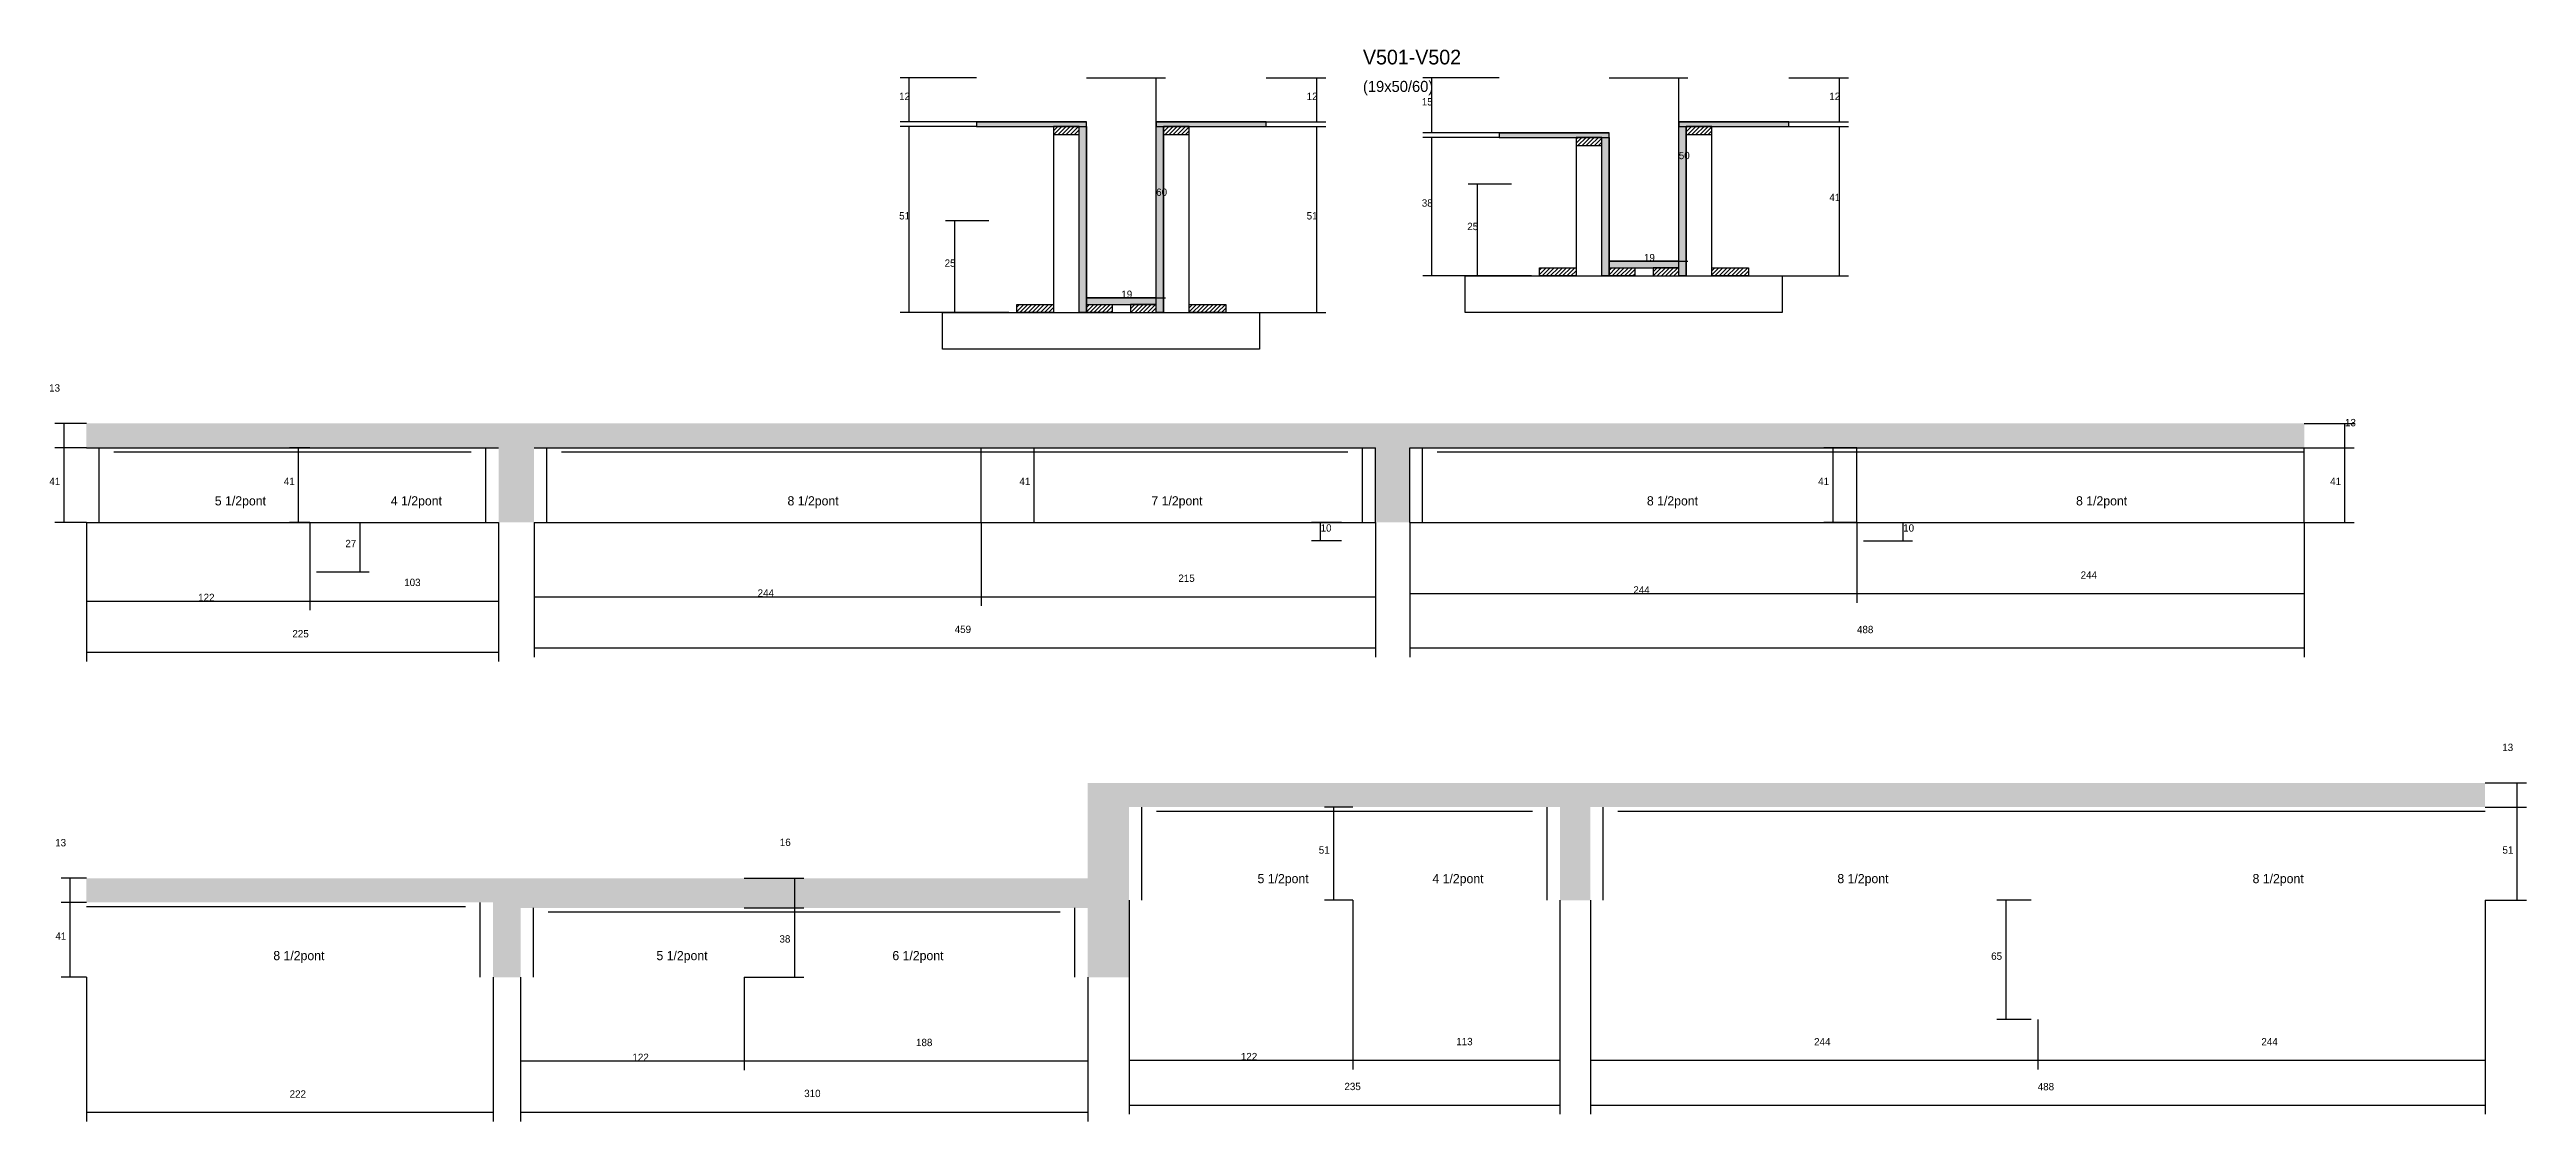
# Model space of a CAD drawing. Header units: metres. Extents: x -20863 to -15632, y 9308 to 10636.
# Drawn here: x -19808 to -18457, y 9978 to 10563 of the extents above; entities that cross this region are included whole.
import ezdxf

# ---------------------------------------------------------------- set-up
doc = ezdxf.new("R2010")
doc.units = ezdxf.units.M
for name, color, linetype in [('COTA', 4, 'Continuous'), ('Cota Seção (2x)', 4, 'Continuous'), ('Hachura', 253, 'Continuous'), ('Madeira', 126, 'Continuous'), ('NOMENCLATURA', 7, 'Continuous'), ('Painéis', 200, 'Continuous'), ('SARR_2.2x7', 40, 'Continuous'), ('Texto Seção', 7, 'Continuous')]:
    doc.layers.add(name, color=color, linetype=linetype)

msp = doc.modelspace()

# ---------------------------------------------------------------- texts
at = {"layer": 'COTA'}
for s, p in [('12', (-19344.4, 10535.1)), ('12', (-19122.1, 10535.1)), ('15', (-19059.3, 10532.1)), ('12', (-18837, 10535.1)), ('51', (-19344.4, 10469.9)), ('51', (-19122.1, 10469.9)), ('38', (-19059.3, 10476.9)), ('41', (-18837, 10479.9)), ('25', (-19034.5, 10464.1)), ('25', (-19319.6, 10444.1)), ('13', (-19808.1, 10376)), ('13', (-18555.7, 10357.1)), ('41', (-19808, 10325)), ('41', (-19680.1, 10325)), ('41', (-19278.8, 10325)), ('41', (-18843.1, 10325)), ('41', (-18563.8, 10325)), ('10', (-19114.5, 10299.6)), ('10', (-18796.7, 10299.6)), ('27', (-19646.5, 10291.1)), ('103', (-19614.4, 10269.9)), ('215', (-19192.1, 10272.2)), ('244', (-18943.9, 10265.8)), ('244', (-18699.9, 10273.9)), ('122', (-19726.8, 10261.7)), ('244', (-19421.6, 10264.1)), ('225', (-19675.4, 10241.9)), ('459', (-19314.1, 10244.3)), ('488', (-18821.9, 10244.2)), ('13', (-18469.9, 10179.9)), ('13', (-19804.8, 10127.9)), ('16', (-19409.5, 10128.1)), ('51', (-19115.5, 10123.9)), ('51', (-18469.8, 10123.9)), ('41', (-19804.7, 10076.9)), ('38', (-19409.7, 10075.4)), ('65', (-18748.7, 10066)), ('122', (-19489.9, 10010.8)), ('188', (-19335.2, 10018.9)), ('122', (-19158, 10011.2)), ('113', (-19040.5, 10019.4)), ('244', (-18845.3, 10019.3)), ('244', (-18601.3, 10019.3)), ('235', (-19101.5, 9994.9)), ('488', (-18723.3, 9994.8)), ('222', (-19676.9, 9990.8)), ('310', (-19396.2, 9991.1))]:
    msp.add_text(s, height=4, dxfattribs=at).set_placement(p)
at = {"layer": 'Cota Seção (2x)'}
for s, p in [('50', (-18919.1, 10502.8)), ('60', (-19204.2, 10482.8)), ('19', (-18938.1, 10447.1)), ('19', (-19223.2, 10427.1))]:
    msp.add_text(s, height=4, dxfattribs=at).set_placement(p)
at = {"layer": 'NOMENCLATURA'}
for s, p in [('5 1/2pont', (-19717.7, 10313.9)), ('4 1/2pont', (-19621.7, 10313.9)), ('8 1/2pont', (-19405.3, 10313.9)), ('7 1/2pont', (-19206.8, 10313.9)), ('8 1/2pont', (-18936.5, 10313.9)), ('8 1/2pont', (-18702.4, 10313.9)), ('5 1/2pont', (-19148.9, 10107.8)), ('4 1/2pont', (-19053.5, 10107.8)), ('8 1/2pont', (-18832.6, 10107.8)), ('8 1/2pont', (-18606.1, 10107.8)), ('8 1/2pont', (-19685.8, 10065.8)), ('5 1/2pont', (-19476.8, 10065.8)), ('6 1/2pont', (-19348.1, 10065.8))]:
    msp.add_text(s, height=5, dxfattribs=at).set_placement(p)
at = {"layer": 'Texto Seção'}
for s, height, p in [('V501-V502', 8, (-19091.4, 10554.5)), ('(19x50/60)', 6, (-19091.4, 10539.5))]:
    msp.add_text(s, height=height, dxfattribs=at).set_placement(p)

# ---------------------------------------------------------------- hatches: boundary and pattern name
at = {"layer": 'COTA'}
h = msp.add_hatch(dxfattribs=at)
h.set_pattern_fill('AR-CONC', scale=0.03)
h.paths.add_polyline_path([(-19084.6, 10345.4), (-19084.6, 10304.6), (-19065.9, 10304.6), (-19065.9, 10345.4), (-18577.9, 10345.4), (-18577.9, 10358.6), (-19787.8, 10358.6), (-19787.8, 10345.4), (-19562.9, 10345.4), (-19562.9, 10304.6), (-19543.6, 10304.6), (-19543.6, 10345.4)])
h = msp.add_hatch(dxfattribs=at)
h.set_pattern_fill('AR-CONC', scale=0.03)
h.paths.add_polyline_path([(-19219, 10098.5), (-19219, 10149.3), (-18984, 10149.3), (-18984, 10098.5), (-18967.3, 10098.5), (-18967.3, 10149.3), (-18479.3, 10149.3), (-18479.3, 10162.5), (-19241.5, 10162.5), (-19241.5, 10110.5), (-19787.8, 10110.5), (-19787.8, 10097.3), (-19565.9, 10097.3), (-19565.9, 10056.5), (-19550.9, 10056.5), (-19550.9, 10094.3), (-19241.5, 10094.3), (-19241.5, 10056.5), (-19219, 10056.5)])
at = {"layer": 'Hachura'}
h = msp.add_hatch(color=8, dxfattribs=at)
h.dxf.hatch_style = 1
h.paths.add_polyline_path([(-19242.2, 10520.7), (-19242.2, 10523.1), (-19242.2, 10523.1), (-19302.2, 10523.1), (-19302.2, 10523.1), (-19302.2, 10520.7), (-19302.2, 10520.7), (-19242.2, 10520.7)])
h = msp.add_hatch(dxfattribs=at)
h.set_pattern_fill('ANSI31', scale=0.5)
h.paths.add_polyline_path([(-19246.2, 10516.3), (-19246.2, 10520.7), (-19246.2, 10520.7), (-19260.2, 10520.7), (-19260.2, 10520.7), (-19260.2, 10516.3), (-19260.2, 10516.3), (-19246.2, 10516.3)])
h = msp.add_hatch(color=8, dxfattribs=at)
h.dxf.hatch_style = 1
h.paths.add_polyline_path([(-19246.2, 10520.7), (-19242.2, 10520.7), (-19242.2, 10520.7), (-19242.2, 10419.1), (-19242.2, 10419.1), (-19246.2, 10419.1), (-19246.2, 10419.1), (-19246.2, 10520.7)])
h = msp.add_hatch(color=8, dxfattribs=at)
h.dxf.hatch_style = 1
h.paths.add_polyline_path([(-19144.2, 10520.7), (-19144.2, 10523.1), (-19144.2, 10523.1), (-19204.2, 10523.1), (-19204.2, 10523.1), (-19204.2, 10520.7), (-19204.2, 10520.7), (-19144.2, 10520.7)])
h = msp.add_hatch(color=8, dxfattribs=at)
h.dxf.hatch_style = 1
h.paths.add_polyline_path([(-19204.2, 10520.7), (-19200.2, 10520.7), (-19200.2, 10520.7), (-19200.2, 10419.1), (-19200.2, 10419.1), (-19204.2, 10419.1), (-19204.2, 10419.1), (-19204.2, 10520.7)])
h = msp.add_hatch(dxfattribs=at)
h.set_pattern_fill('ANSI31', scale=0.5)
h.paths.add_polyline_path([(-19186.2, 10516.3), (-19186.2, 10520.7), (-19186.2, 10520.7), (-19200.2, 10520.7), (-19200.2, 10520.7), (-19200.2, 10516.3), (-19200.2, 10516.3), (-19186.2, 10516.3)])
h = msp.add_hatch(color=8, dxfattribs=at)
h.dxf.hatch_style = 1
h.paths.add_polyline_path([(-18957.1, 10514.7), (-18957.1, 10517.1), (-18957.1, 10517.1), (-19017.1, 10517.1), (-19017.1, 10517.1), (-19017.1, 10514.7), (-19017.1, 10514.7), (-18957.1, 10514.7)])
h = msp.add_hatch(dxfattribs=at)
h.set_pattern_fill('ANSI31', scale=0.5)
h.paths.add_polyline_path([(-18961.1, 10510.3), (-18961.1, 10514.7), (-18961.1, 10514.7), (-18975.1, 10514.7), (-18975.1, 10514.7), (-18975.1, 10510.3), (-18975.1, 10510.3), (-18961.1, 10510.3)])
h = msp.add_hatch(color=8, dxfattribs=at)
h.dxf.hatch_style = 1
h.paths.add_polyline_path([(-18961.1, 10514.7), (-18957.1, 10514.7), (-18957.1, 10514.7), (-18957.1, 10439.1), (-18957.1, 10439.1), (-18961.1, 10439.1), (-18961.1, 10439.1), (-18961.1, 10514.7)])
h = msp.add_hatch(color=8, dxfattribs=at)
h.dxf.hatch_style = 1
h.paths.add_polyline_path([(-18859.1, 10520.7), (-18859.1, 10523.1), (-18859.1, 10523.1), (-18919.1, 10523.1), (-18919.1, 10523.1), (-18919.1, 10520.7), (-18919.1, 10520.7), (-18859.1, 10520.7)])
h = msp.add_hatch(color=8, dxfattribs=at)
h.dxf.hatch_style = 1
h.paths.add_polyline_path([(-18919.1, 10520.7), (-18915.1, 10520.7), (-18915.1, 10520.7), (-18915.1, 10439.1), (-18915.1, 10439.1), (-18919.1, 10439.1), (-18919.1, 10439.1), (-18919.1, 10520.7)])
h = msp.add_hatch(dxfattribs=at)
h.set_pattern_fill('ANSI31', scale=0.5)
h.paths.add_polyline_path([(-18901.1, 10516.3), (-18901.1, 10520.7), (-18901.1, 10520.7), (-18915.1, 10520.7), (-18915.1, 10520.7), (-18915.1, 10516.3), (-18915.1, 10516.3), (-18901.1, 10516.3)])
h = msp.add_hatch(color=8, dxfattribs=at)
h.dxf.hatch_style = 1
h.paths.add_polyline_path([(-18919.1, 10443.5), (-18919.1, 10447.1), (-18919.1, 10447.1), (-18957.1, 10447.1), (-18957.1, 10447.1), (-18957.1, 10443.5), (-18957.1, 10443.5), (-18919.1, 10443.5)])
h = msp.add_hatch(dxfattribs=at)
h.set_pattern_fill('ANSI31', scale=0.5)
h.paths.add_polyline_path([(-18995.1, 10439.1), (-18995.1, 10443.5), (-18995.1, 10443.5), (-18975.1, 10443.5), (-18975.1, 10443.5), (-18975.1, 10439.1), (-18975.1, 10439.1), (-18995.1, 10439.1)])
h = msp.add_hatch(dxfattribs=at)
h.set_pattern_fill('ANSI31', scale=0.5)
h.paths.add_polyline_path([(-18957.1, 10439.1), (-18957.1, 10443.5), (-18957.1, 10443.5), (-18943.1, 10443.5), (-18943.1, 10443.5), (-18943.1, 10439.1), (-18943.1, 10439.1), (-18957.1, 10439.1)])
h = msp.add_hatch(dxfattribs=at)
h.set_pattern_fill('ANSI31', scale=0.5)
h.paths.add_polyline_path([(-18919.1, 10439.1), (-18919.1, 10443.5), (-18919.1, 10443.5), (-18933.1, 10443.5), (-18933.1, 10443.5), (-18933.1, 10439.1), (-18933.1, 10439.1), (-18919.1, 10439.1)])
h = msp.add_hatch(dxfattribs=at)
h.set_pattern_fill('ANSI31', scale=0.5)
h.paths.add_polyline_path([(-18901.1, 10439.1), (-18901.1, 10443.5), (-18901.1, 10443.5), (-18881.1, 10443.5), (-18881.1, 10443.5), (-18881.1, 10439.1), (-18881.1, 10439.1), (-18901.1, 10439.1)])
h = msp.add_hatch(dxfattribs=at)
h.set_pattern_fill('ANSI31', scale=0.5)
h.paths.add_polyline_path([(-19280.2, 10419.1), (-19280.2, 10423.5), (-19280.2, 10423.5), (-19260.2, 10423.5), (-19260.2, 10423.5), (-19260.2, 10419.1), (-19260.2, 10419.1), (-19280.2, 10419.1)])
h = msp.add_hatch(color=8, dxfattribs=at)
h.dxf.hatch_style = 1
h.paths.add_polyline_path([(-19204.2, 10423.5), (-19204.2, 10427.1), (-19204.2, 10427.1), (-19242.2, 10427.1), (-19242.2, 10427.1), (-19242.2, 10423.5), (-19242.2, 10423.5), (-19204.2, 10423.5)])
h = msp.add_hatch(dxfattribs=at)
h.set_pattern_fill('ANSI31', scale=0.5)
h.paths.add_polyline_path([(-19242.2, 10419.1), (-19242.2, 10423.5), (-19242.2, 10423.5), (-19228.2, 10423.5), (-19228.2, 10423.5), (-19228.2, 10419.1), (-19228.2, 10419.1), (-19242.2, 10419.1)])
h = msp.add_hatch(dxfattribs=at)
h.set_pattern_fill('ANSI31', scale=0.5)
h.paths.add_polyline_path([(-19204.2, 10419.1), (-19204.2, 10423.5), (-19204.2, 10423.5), (-19218.2, 10423.5), (-19218.2, 10423.5), (-19218.2, 10419.1), (-19218.2, 10419.1), (-19204.2, 10419.1)])
h = msp.add_hatch(dxfattribs=at)
h.set_pattern_fill('ANSI31', scale=0.5)
h.paths.add_polyline_path([(-19186.2, 10419.1), (-19186.2, 10423.5), (-19186.2, 10423.5), (-19166.2, 10423.5), (-19166.2, 10423.5), (-19166.2, 10419.1), (-19166.2, 10419.1), (-19186.2, 10419.1)])

# ---------------------------------------------------------------- linework, layer by layer
at = {"layer": 'COTA'}
for p, q in [((-19302.2, 10547.1), (-19343.9, 10547.1)), ((-19338.9, 10523.1), (-19338.9, 10547.1)), ((-19144.2, 10547.1), (-19111.6, 10547.1)), ((-19116.6, 10523.1), (-19116.6, 10547.1)), ((-19017.1, 10547.1), (-19058.8, 10547.1)), ((-19053.8, 10517.1), (-19053.8, 10547.1)), ((-18859.1, 10547.1), (-18826.5, 10547.1)), ((-18831.5, 10523.1), (-18831.5, 10547.1)), ((-19302.2, 10523.1), (-19343.9, 10523.1)), ((-19302.2, 10520.7), (-19343.9, 10520.7)), ((-19338.9, 10419.1), (-19338.9, 10520.7)), ((-19186.2, 10520.7), (-19111.6, 10520.7)), ((-19144.2, 10523.1), (-19111.6, 10523.1)), ((-19116.6, 10419.1), (-19116.6, 10520.7)), ((-19017.1, 10517.1), (-19058.8, 10517.1)), ((-19017.1, 10514.7), (-19058.8, 10514.7)), ((-19053.8, 10439.1), (-19053.8, 10514.7)), ((-18901.1, 10520.7), (-18826.5, 10520.7)), ((-18859.1, 10523.1), (-18826.5, 10523.1)), ((-18831.5, 10439.1), (-18831.5, 10520.7)), ((-19010.4, 10489.1), (-19034, 10489.1)), ((-19029, 10439.1), (-19029, 10489.1)), ((-19295.5, 10469.1), (-19319.1, 10469.1)), ((-19314.1, 10419.1), (-19314.1, 10469.1)), ((-18999.5, 10439.1), (-19058.8, 10439.1)), ((-19010.4, 10439.1), (-19034, 10439.1)), ((-18901.1, 10439.1), (-18826.5, 10439.1)), ((-19284.6, 10419.1), (-19343.9, 10419.1)), ((-19295.5, 10419.1), (-19319.1, 10419.1)), ((-19186.2, 10419.1), (-19111.6, 10419.1)), ((-19787.8, 10358.6), (-19804.9, 10358.6)), ((-19799.9, 10345.4), (-19799.9, 10358.6)), ((-18577.9, 10358.6), (-18550.7, 10358.6)), ((-18555.7, 10345.4), (-18555.7, 10358.6)), ((-19787.8, 10345.4), (-19804.9, 10345.4)), ((-19787.8, 10345.4), (-19804.9, 10345.4)), ((-19799.9, 10304.6), (-19799.9, 10345.4)), ((-19665.8, 10345.4), (-19677, 10345.4)), ((-19672, 10304.6), (-19672, 10345.4)), ((-19299.6, 10345.4), (-19265.7, 10345.4)), ((-19270.7, 10304.6), (-19270.7, 10345.4)), ((-18821.9, 10345.4), (-18839.9, 10345.4)), ((-18834.9, 10304.6), (-18834.9, 10345.4)), ((-18577.9, 10345.4), (-18550.7, 10345.4)), ((-18577.9, 10345.4), (-18550.7, 10345.4)), ((-18555.7, 10304.6), (-18555.7, 10345.4)), ((-19787.8, 10304.6), (-19804.9, 10304.6)), ((-19787.8, 10304.6), (-19787.8, 10256.7)), ((-19787.8, 10304.6), (-19787.8, 10228.8)), ((-19665.8, 10304.6), (-19677, 10304.6)), ((-19665.8, 10304.6), (-19665.8, 10256.7)), ((-19665.8, 10304.6), (-19665.8, 10256.7)), ((-19662.3, 10304.6), (-19633.5, 10304.6)), ((-19638.5, 10277.6), (-19638.5, 10304.6)), ((-19562.9, 10304.6), (-19562.9, 10256.7)), ((-19562.9, 10304.6), (-19562.9, 10228.8)), ((-19543.6, 10304.6), (-19543.6, 10259.1)), ((-19543.6, 10304.6), (-19543.6, 10231.2)), ((-19299.6, 10304.6), (-19299.6, 10259.1)), ((-19299.6, 10304.6), (-19299.6, 10259.1)), ((-19299.6, 10304.6), (-19265.7, 10304.6)), ((-19103.1, 10304.6), (-19119.5, 10304.6)), ((-19114.5, 10294.6), (-19114.5, 10304.6)), ((-19084.6, 10304.6), (-19084.6, 10259.1)), ((-19084.6, 10304.6), (-19084.6, 10231.2)), ((-19065.9, 10304.6), (-19065.9, 10260.8)), ((-19065.9, 10304.6), (-19065.9, 10231.2)), ((-18821.9, 10304.6), (-18839.9, 10304.6)), ((-18821.9, 10304.6), (-18821.9, 10260.8)), ((-18821.9, 10304.6), (-18821.9, 10260.8)), ((-18818.3, 10304.6), (-18791.7, 10304.6)), ((-18796.7, 10294.6), (-18796.7, 10304.6)), ((-18577.9, 10304.6), (-18577.9, 10260.8)), ((-18577.9, 10304.6), (-18577.9, 10231.2)), ((-18577.9, 10304.6), (-18550.7, 10304.6)), ((-19103.1, 10294.6), (-19119.5, 10294.6)), ((-18818.3, 10294.6), (-18791.7, 10294.6)), ((-19662.3, 10277.6), (-19633.5, 10277.6)), ((-19787.8, 10261.7), (-19665.8, 10261.7)), ((-19665.8, 10261.7), (-19562.9, 10261.7)), ((-19543.6, 10264.1), (-19299.6, 10264.1)), ((-19299.6, 10264.1), (-19084.6, 10264.1)), ((-19065.9, 10265.8), (-18821.9, 10265.8)), ((-18821.9, 10265.8), (-18577.9, 10265.8)), ((-19787.8, 10233.8), (-19562.9, 10233.8)), ((-19543.6, 10236.2), (-19084.6, 10236.2)), ((-19065.9, 10236.2), (-18577.9, 10236.2)), ((-18479.3, 10162.5), (-18456.7, 10162.5)), ((-18461.7, 10149.3), (-18461.7, 10162.5)), ((-19097, 10149.3), (-19112.3, 10149.3)), ((-19107.3, 10098.5), (-19107.3, 10149.3)), ((-18479.3, 10149.3), (-18456.7, 10149.3)), ((-18479.3, 10149.3), (-18456.7, 10149.3)), ((-18461.7, 10098.5), (-18461.7, 10149.3)), ((-19787.8, 10110.5), (-19801.6, 10110.5)), ((-19796.6, 10097.3), (-19796.6, 10110.5)), ((-19428.9, 10110.5), (-19396.4, 10110.5)), ((-19401.4, 10094.3), (-19401.4, 10110.5)), ((-19787.8, 10097.3), (-19801.6, 10097.3)), ((-19787.8, 10097.3), (-19801.6, 10097.3)), ((-19796.6, 10056.5), (-19796.6, 10097.3)), ((-19428.9, 10094.3), (-19396.4, 10094.3)), ((-19428.9, 10094.3), (-19396.4, 10094.3)), ((-19401.4, 10056.5), (-19401.4, 10094.3)), ((-19219, 10098.5), (-19219, 10006.2)), ((-19219, 10098.5), (-19219, 9981.7)), ((-19097, 10098.5), (-19112.3, 10098.5)), ((-19097, 10098.5), (-19097, 10006.2)), ((-19097, 10098.5), (-19097, 10006.2)), ((-18984, 10098.5), (-18984, 10006.2)), ((-18984, 10098.5), (-18984, 9981.7)), ((-18967.3, 10098.5), (-18967.3, 10006.2)), ((-18967.3, 10098.5), (-18967.3, 9981.7)), ((-18726.8, 10098.5), (-18745.6, 10098.5)), ((-18740.6, 10033.5), (-18740.6, 10098.5)), ((-18479.3, 10098.5), (-18479.3, 9981.7)), ((-18479.3, 10098.5), (-18456.7, 10098.5)), ((-19787.8, 10056.5), (-19801.6, 10056.5)), ((-19787.8, 10056.5), (-19787.8, 9977.8)), ((-19565.9, 10056.5), (-19565.9, 9977.8)), ((-19550.9, 10056.5), (-19550.9, 10005.8)), ((-19550.9, 10056.5), (-19550.9, 9977.8)), ((-19428.9, 10056.5), (-19428.9, 10005.8)), ((-19428.9, 10056.5), (-19428.9, 10005.8)), ((-19428.9, 10056.5), (-19396.4, 10056.5)), ((-19241.5, 10056.5), (-19241.5, 10005.8)), ((-19241.5, 10056.5), (-19241.5, 9977.8)), ((-18726.8, 10033.5), (-18745.6, 10033.5)), ((-18723.3, 10033.5), (-18723.3, 10006.2)), ((-18723.3, 10033.5), (-18723.3, 10006.2)), ((-18479.3, 10033.5), (-18479.3, 10006.2)), ((-19550.9, 10010.8), (-19428.9, 10010.8)), ((-19428.9, 10010.8), (-19241.5, 10010.8)), ((-19219, 10011.2), (-19097, 10011.2)), ((-19097, 10011.2), (-18984, 10011.2)), ((-18967.3, 10011.2), (-18723.3, 10011.2)), ((-18723.3, 10011.2), (-18479.3, 10011.2)), ((-19219, 9986.7), (-18984, 9986.7)), ((-18967.3, 9986.7), (-18479.3, 9986.7)), ((-19787.8, 9982.8), (-19565.9, 9982.8)), ((-19550.9, 9982.8), (-19241.5, 9982.8))]:
    msp.add_line(p, q, dxfattribs=at)
at = {"layer": 'Cota Seção (2x)'}
for p, q in [((-19242.2, 10547.1), (-19199.2, 10547.1)), ((-19204.2, 10427.1), (-19204.2, 10547.1)), ((-18957.1, 10547.1), (-18914.1, 10547.1)), ((-18919.1, 10447.1), (-18919.1, 10547.1)), ((-18957.1, 10439.1), (-18957.1, 10452.1)), ((-18957.1, 10447.1), (-18914.1, 10447.1)), ((-18957.1, 10447.1), (-18919.1, 10447.1)), ((-18919.1, 10439.1), (-18919.1, 10452.1)), ((-19242.2, 10419.1), (-19242.2, 10432.1)), ((-19204.2, 10419.1), (-19204.2, 10432.1)), ((-19242.2, 10427.1), (-19199.2, 10427.1)), ((-19242.2, 10427.1), (-19204.2, 10427.1))]:
    msp.add_line(p, q, dxfattribs=at)
at = {"layer": 'Madeira'}
for points in [[(-19246.2, 10516.3), (-19246.2, 10520.7), (-19260.2, 10520.7), (-19260.2, 10516.3)], [(-19246.2, 10520.7), (-19260.2, 10520.7), (-19260.2, 10419.1), (-19246.2, 10419.1)], [(-19186.2, 10516.3), (-19186.2, 10520.7), (-19200.2, 10520.7), (-19200.2, 10516.3)], [(-19186.2, 10520.7), (-19200.2, 10520.7), (-19200.2, 10419.1), (-19186.2, 10419.1)], [(-18961.1, 10510.3), (-18961.1, 10514.7), (-18975.1, 10514.7), (-18975.1, 10510.3)], [(-18961.1, 10514.7), (-18975.1, 10514.7), (-18975.1, 10439.1), (-18961.1, 10439.1)], [(-18901.1, 10516.3), (-18901.1, 10520.7), (-18915.1, 10520.7), (-18915.1, 10516.3)], [(-18901.1, 10520.7), (-18915.1, 10520.7), (-18915.1, 10439.1), (-18901.1, 10439.1)], [(-18862.7, 10419.1), (-19035.7, 10419.1), (-19035.7, 10439.1), (-18862.7, 10439.1)], [(-18995.1, 10439.1), (-18995.1, 10443.5), (-18975.1, 10443.5), (-18975.1, 10439.1)], [(-18957.1, 10439.1), (-18957.1, 10443.5), (-18943.1, 10443.5), (-18943.1, 10439.1)], [(-18919.1, 10439.1), (-18919.1, 10443.5), (-18933.1, 10443.5), (-18933.1, 10439.1)], [(-18901.1, 10439.1), (-18901.1, 10443.5), (-18881.1, 10443.5), (-18881.1, 10439.1)], [(-19147.8, 10399.1), (-19320.8, 10399.1), (-19320.8, 10419.1), (-19147.8, 10419.1)], [(-19280.2, 10419.1), (-19280.2, 10423.5), (-19260.2, 10423.5), (-19260.2, 10419.1)], [(-19242.2, 10419.1), (-19242.2, 10423.5), (-19228.2, 10423.5), (-19228.2, 10419.1)], [(-19204.2, 10419.1), (-19204.2, 10423.5), (-19218.2, 10423.5), (-19218.2, 10419.1)], [(-19186.2, 10419.1), (-19186.2, 10423.5), (-19166.2, 10423.5), (-19166.2, 10419.1)]]:
    msp.add_lwpolyline(points, close=True, dxfattribs=at)
at = {"layer": 'Painéis'}
for p, q in [((-19302.2, 10523.1), (-19242.2, 10523.1)), ((-19242.2, 10419.1), (-19242.2, 10520.7)), ((-19204.2, 10523.1), (-19144.2, 10523.1)), ((-19200.2, 10419.1), (-19200.2, 10520.7)), ((-19017.1, 10517.1), (-18957.1, 10517.1)), ((-18957.1, 10439.1), (-18957.1, 10514.7)), ((-18919.1, 10523.1), (-18859.1, 10523.1)), ((-18915.1, 10439.1), (-18915.1, 10520.7)), ((-18957.1, 10447.1), (-18919.1, 10447.1)), ((-18957.1, 10443.5), (-18957.1, 10447.1)), ((-18919.1, 10443.5), (-18919.1, 10447.1)), ((-19242.2, 10427.1), (-19204.2, 10427.1)), ((-19242.2, 10423.5), (-19242.2, 10427.1)), ((-19204.2, 10423.5), (-19204.2, 10427.1)), ((-19787.8, 10345.4), (-19562.9, 10345.4)), ((-19543.6, 10345.4), (-19084.6, 10345.4)), ((-19299.6, 10304.6), (-19299.6, 10345.4)), ((-19084.6, 10304.6), (-19084.6, 10345.4)), ((-19065.9, 10345.4), (-18577.9, 10345.4)), ((-19065.9, 10304.6), (-19065.9, 10345.4)), ((-18821.9, 10304.6), (-18821.9, 10345.4)), ((-18577.9, 10304.6), (-18577.9, 10345.4)), ((-19787.8, 10304.6), (-19562.9, 10304.6)), ((-19543.6, 10304.6), (-19084.6, 10304.6)), ((-19065.9, 10304.6), (-18577.9, 10304.6))]:
    msp.add_line(p, q, dxfattribs=at)
for points in [[(-19242.2, 10520.7), (-19242.2, 10523.1), (-19302.2, 10523.1), (-19302.2, 10520.7)], [(-19246.2, 10520.7), (-19242.2, 10520.7), (-19242.2, 10419.1), (-19246.2, 10419.1)], [(-19144.2, 10520.7), (-19144.2, 10523.1), (-19204.2, 10523.1), (-19204.2, 10520.7)], [(-19204.2, 10520.7), (-19200.2, 10520.7), (-19200.2, 10419.1), (-19204.2, 10419.1)], [(-18957.1, 10514.7), (-18957.1, 10517.1), (-19017.1, 10517.1), (-19017.1, 10514.7)], [(-18961.1, 10514.7), (-18957.1, 10514.7), (-18957.1, 10439.1), (-18961.1, 10439.1)], [(-18859.1, 10520.7), (-18859.1, 10523.1), (-18919.1, 10523.1), (-18919.1, 10520.7)], [(-18919.1, 10520.7), (-18915.1, 10520.7), (-18915.1, 10439.1), (-18919.1, 10439.1)], [(-18919.1, 10443.5), (-18919.1, 10447.1), (-18957.1, 10447.1), (-18957.1, 10443.5)], [(-19204.2, 10423.5), (-19204.2, 10427.1), (-19242.2, 10427.1), (-19242.2, 10423.5)]]:
    msp.add_lwpolyline(points, close=True, dxfattribs=at)
at = {"layer": 'SARR_2.2x7'}
for p, q in [((-19780.8, 10304.6), (-19780.8, 10345.4)), ((-19772.8, 10343.2), (-19665.8, 10343.2)), ((-19665.8, 10343.2), (-19577.9, 10343.2)), ((-19569.9, 10304.6), (-19569.9, 10345.4)), ((-19536.6, 10304.6), (-19536.6, 10345.4)), ((-19528.6, 10343.2), (-19299.6, 10343.2)), ((-19299.6, 10343.2), (-19099.6, 10343.2)), ((-19091.6, 10304.6), (-19091.6, 10345.4)), ((-19058.9, 10304.6), (-19058.9, 10345.4)), ((-19050.9, 10343.2), (-18821.9, 10343.2)), ((-18821.9, 10343.2), (-18577.9, 10343.2)), ((-19212, 10098.5), (-19212, 10149.3)), ((-18991, 10098.5), (-18991, 10149.3)), ((-18960.3, 10098.5), (-18960.3, 10149.3)), ((-19204, 10147.1), (-19097, 10147.1)), ((-19097, 10147.1), (-18999, 10147.1)), ((-18952.3, 10147.1), (-18723.3, 10147.1)), ((-18723.3, 10147.1), (-18479.3, 10147.1)), ((-19787.8, 10095.1), (-19580.9, 10095.1)), ((-19572.9, 10056.5), (-19572.9, 10097.3)), ((-19543.9, 10056.5), (-19543.9, 10094.3)), ((-19248.5, 10056.5), (-19248.5, 10094.3)), ((-19535.9, 10092.1), (-19428.9, 10092.1)), ((-19428.9, 10092.1), (-19256.5, 10092.1))]:
    msp.add_line(p, q, dxfattribs=at)

msp.set_redraw_order([(e.dxf.handle, doc.entitydb.next_handle()) for e in msp.query("TEXT MTEXT ATTDEF DIMENSION ARC_DIMENSION")])  # texts and dimensions are drawn at this point

doc.saveas('drawing.dxf')
